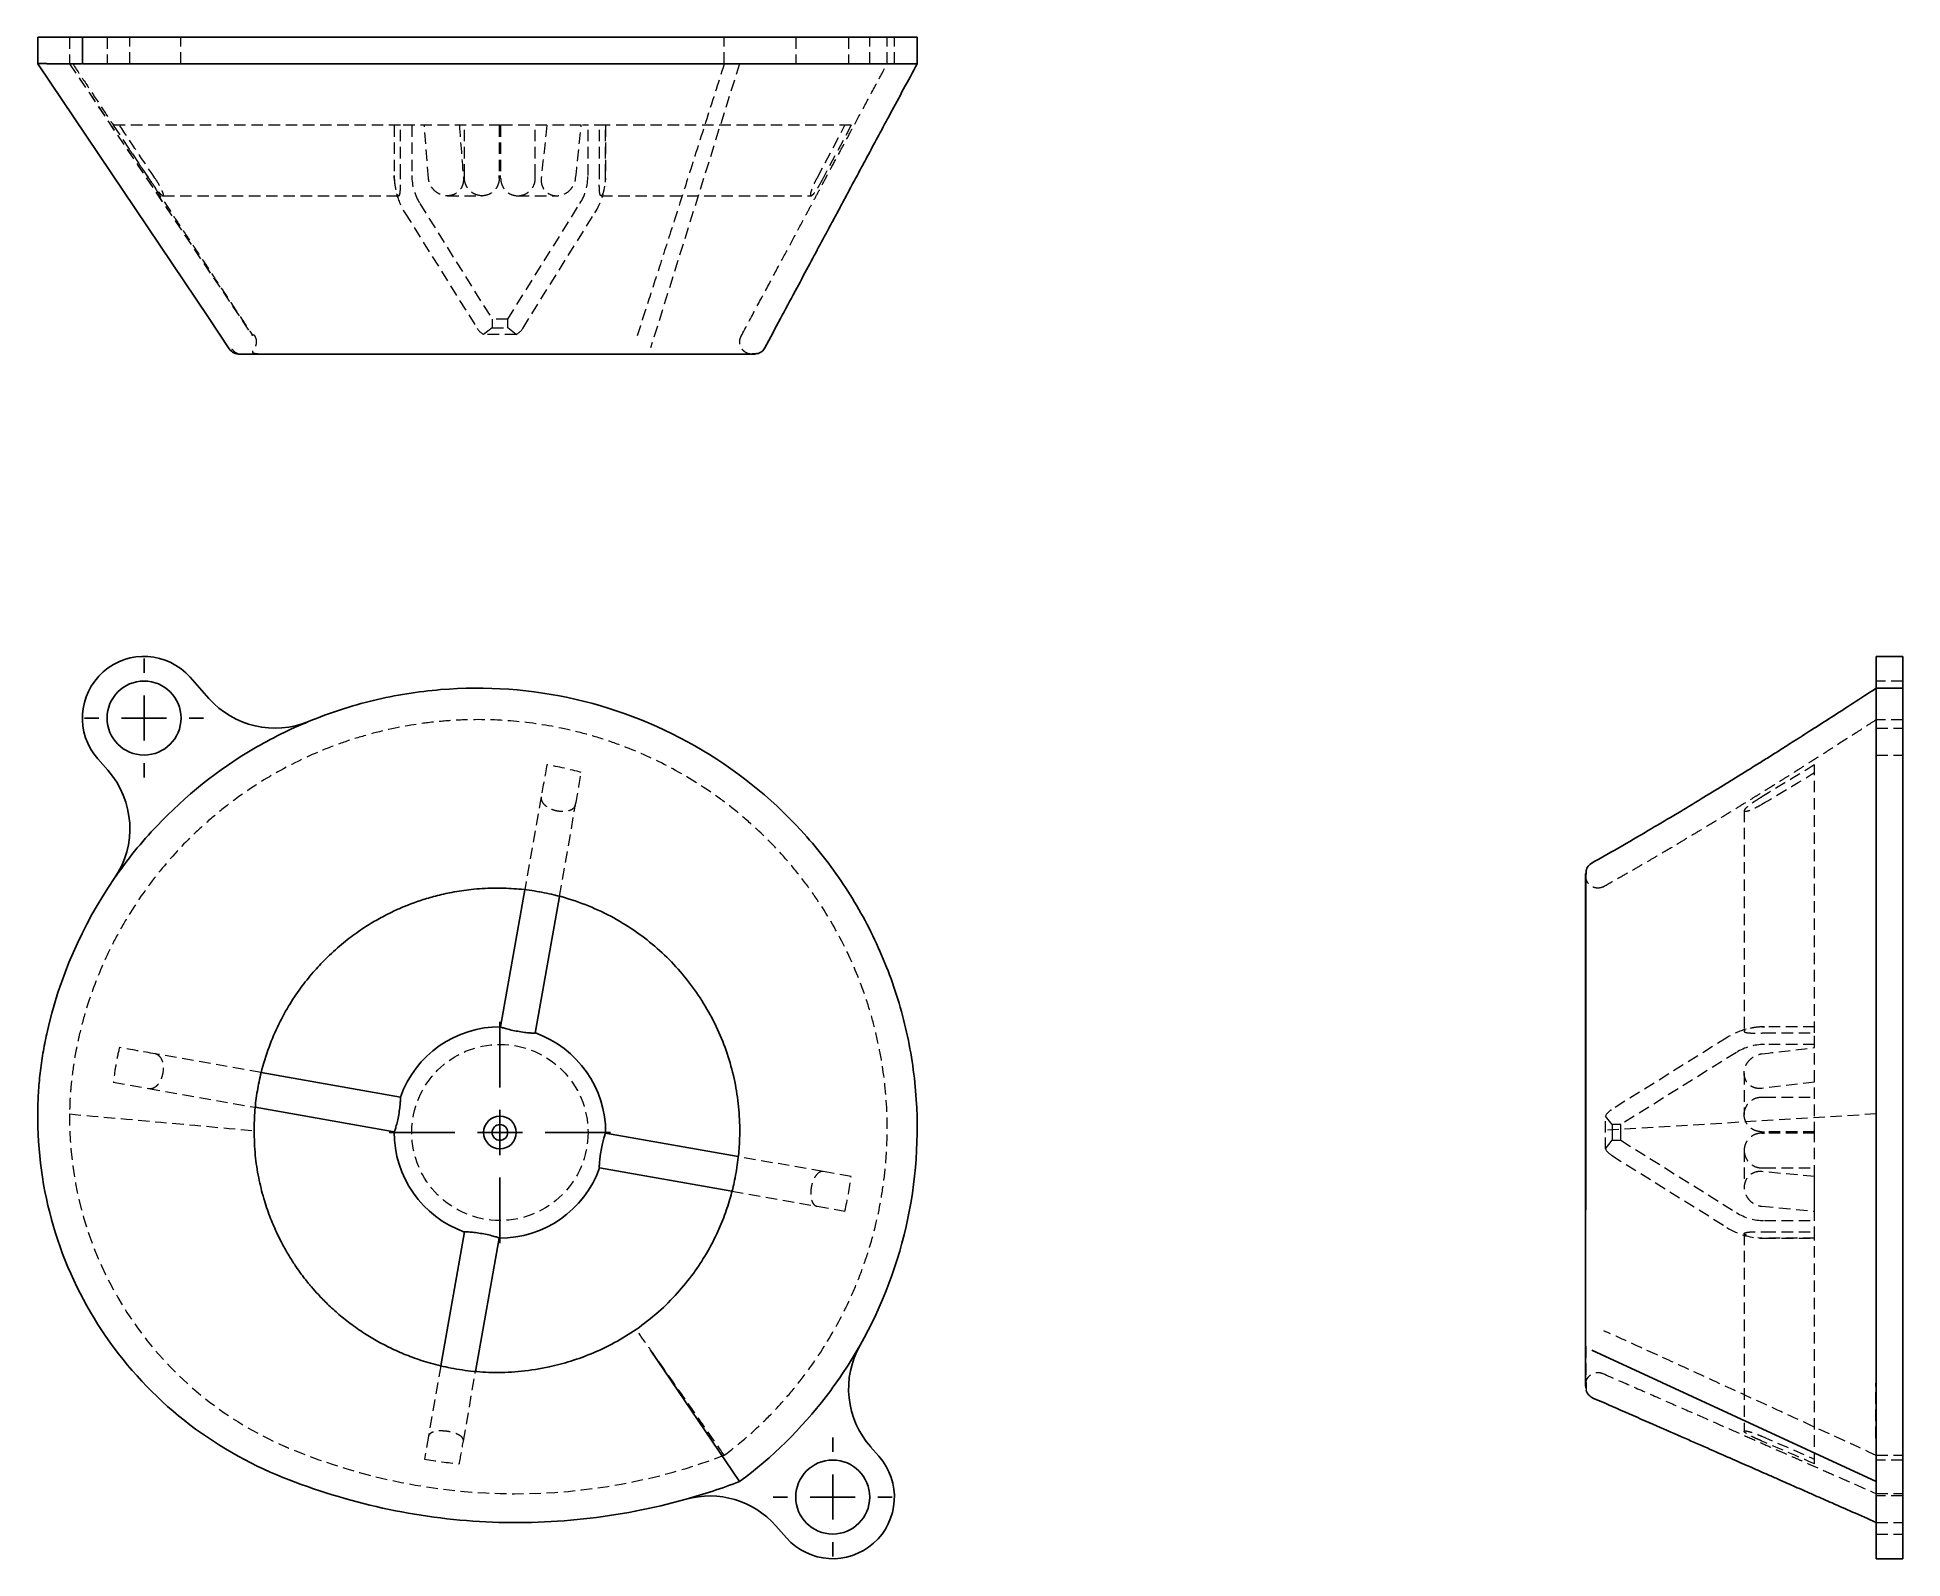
# Model space of a CAD drawing. Header units: millimetres. Extents: x 34 to 241, y 7 to 176.
import ezdxf

# ---------------------------------------------------------------- set-up
doc = ezdxf.new("R2010")
doc.units = ezdxf.units.MM
doc.linetypes.add('HIDDEN', pattern=[1.905, 1.27, -0.635])
doc.layers.add('10', color=7, linetype='Continuous')

# ---------------------------------------------------------------- blocks, each defined once
blk = doc.blocks.new('SW_CENTERMARKSYMBOL_0')
at = {"layer": '10', "color": 0}
for p, q in [((0, 5), (0, 6.6)), ((0, 0), (0, 2.5)), ((-5, 0), (-6.6, 0)), ((0, 0), (-2.5, 0)), ((0, 0), (0, -2.5)), ((0, 0), (2.5, 0)), ((5, 0), (6.6, 0)), ((0, -5), (0, -6.6))]:
    blk.add_line(p, q, dxfattribs=at)
blk = doc.blocks.new('SW_CENTERMARKSYMBOL_1')
at = {"layer": '10', "color": 0}
for p, q in [((0, 5), (0, 6.6)), ((0, 0), (0, 2.5)), ((-5, 0), (-6.6, 0)), ((0, 0), (-2.5, 0)), ((0, 0), (0, -2.5)), ((0, 0), (2.5, 0)), ((5, 0), (6.6, 0)), ((0, -5), (0, -6.6))]:
    blk.add_line(p, q, dxfattribs=at)
blk = doc.blocks.new('SW_CENTERMARKSYMBOL_2')
at = {"layer": '10', "color": 0}
for p, q in [((0, 5), (0, 12.26)), ((0, 0), (0, 2.5)), ((-5, 0), (-12.26, 0)), ((0, 0), (-2.5, 0)), ((0, 0), (0, -2.5)), ((0, 0), (2.5, 0)), ((5, 0), (12.26, 0)), ((0, -5), (0, -12.26))]:
    blk.add_line(p, q, dxfattribs=at)

msp = doc.modelspace()

# ---------------------------------------------------------------- linework, layer by layer
at = {"color": 7, "linetype": 'Continuous', "lineweight": 25}
for p, q in [((34, 175.62), (34, 172.69)), ((35, 175.62), (34, 175.62)), ((38.95, 175.62), (35, 175.62)), ((38.95, 175.62), (38.95, 172.69)), ((50.89, 175.62), (38.95, 175.62)), ((50.89, 175.62), (52.97, 175.62)), ((64.01, 175.62), (52.97, 175.62)), ((131.44, 175.62), (64.01, 175.62)), ((131.44, 172.69), (131.44, 175.62)), ((34, 172.69), (52.91, 144.55)), ((34.02, 172.69), (34, 172.69)), ((50.89, 172.69), (38.95, 172.69)), ((52.97, 172.69), (50.89, 172.69)), ((64.01, 172.69), (52.97, 172.69)), ((52.91, 144.55), (55.23, 141.09)), ((240.62, 107), (237.69, 107)), ((237.69, 104.69), (237.69, 107)), ((240.62, 104.69), (240.62, 107)), ((52.97, 102.34), (50.89, 104.69)), ((237.69, 103.54), (237.69, 104.69)), ((240.62, 103.48), (237.69, 103.48)), ((240.62, 104.69), (240.62, 103.48)), ((240.62, 30.66), (240.62, 103.48)), ((40.66, 95.65), (41.77, 94.39)), ((87.97, 81.12), (85.29, 65.94)), ((89.13, 65.26), (91.8, 80.39)), ((74.18, 58.16), (58.76, 60.88)), ((58.11, 57.03), (73.5, 54.32)), ((111.61, 51.56), (96.91, 54.16)), ((96.23, 50.31), (110.91, 47.72)), ((81.28, 43.21), (78.67, 28.39)), ((82.52, 27.76), (85.13, 42.53)), ((111.75, 15.54), (101.9, 30.12)), ((237.69, 15.54), (206.19, 30.12)), ((237.69, 30.66), (237.69, 19.39)), ((240.62, 19.39), (240.62, 30.66)), ((127.2, 18.35), (126.28, 19.39)), ((237.69, 18.35), (237.69, 19.39)), ((240.62, 19.39), (240.62, 18.35)), ((237.69, 7), (237.69, 18.35)), ((240.62, 7), (240.62, 18.35)), ((115.78, 10.65), (116.96, 9.31)), ((237.69, 7), (240.62, 7))]:
    msp.add_line(p, q, dxfattribs=at)
at = {"color": 7, "linetype": 'HIDDEN', "lineweight": 18}
for p, q in [((37.53, 175.62), (37.53, 172.69)), ((41.68, 175.62), (41.68, 172.69)), ((44.21, 172.69), (44.21, 175.62)), ((49.87, 172.69), (49.87, 175.62)), ((110.05, 172.69), (110.05, 175.62)), ((117.98, 175.62), (117.98, 172.69)), ((123.84, 175.62), (123.84, 172.69)), ((126.18, 172.69), (126.18, 175.62)), ((128.91, 172.69), (128.91, 175.62)), ((37.53, 172.68), (54.47, 147.47)), ((111.75, 172.69), (101.9, 141.19)), ((42.38, 165.86), (46.29, 160.01)), ((74.18, 165.86), (43.06, 165.86)), ((73.5, 165.86), (73.5, 160.29)), ((73.5, 165.86), (73.5, 160.29)), ((74.18, 160.29), (74.18, 165.86)), ((85.29, 165.86), (74.18, 165.86)), ((75.45, 165.86), (75.45, 160.29)), ((77.29, 160.01), (76.84, 165.86)), ((81.28, 160.29), (81.28, 165.86)), ((85.12, 165.86), (85.12, 160.29)), ((85.29, 165.86), (85.29, 160.29)), ((90.41, 165.86), (85.29, 165.86)), ((89.13, 160.29), (89.13, 165.86)), ((96.92, 165.86), (94.35, 165.86)), ((94.97, 160.29), (94.97, 165.86)), ((96.24, 160.29), (96.24, 165.86)), ((96.92, 165.86), (96.92, 160.29)), ((124.11, 165.86), (96.92, 165.86)), ((96.92, 160.29), (96.92, 165.86)), ((120.34, 160.01), (123.43, 165.86)), ((124.11, 165.86), (121.02, 160.01)), ((73.5, 160.29), (73.5, 160.29)), ((96.91, 160.01), (96.88, 159.57)), ((96.92, 160.29), (96.92, 160.29)), ((47.88, 158.05), (74, 158.05)), ((76.34, 157.19), (84.34, 144.39)), ((79.37, 158.05), (83.23, 158.05)), ((86.08, 144.39), (94.08, 157.19)), ((87.18, 158.05), (91.5, 158.05)), ((96.42, 158.05), (119.71, 158.05)), ((74.69, 156.16), (82.68, 143.36)), ((87.73, 143.36), (95.73, 156.16)), ((84.34, 143.42), (83.39, 142.69)), ((87.02, 142.69), (83.39, 142.69)), ((86.08, 144.39), (84.34, 144.39)), ((84.34, 144.39), (84.34, 143.42)), ((84.34, 143.42), (86.08, 143.42)), ((86.08, 143.42), (86.08, 144.39)), ((87.02, 142.69), (86.08, 143.42)), ((113.79, 140.57), (113.77, 140.57)), ((240.62, 104.27), (237.69, 104.27)), ((240.62, 99.99), (237.69, 99.99)), ((237.69, 99.04), (240.62, 99.04)), ((237.69, 96.07), (240.62, 96.07)), ((230.86, 65.27), (230.86, 94.14)), ((89.78, 91.43), (87.97, 81.12)), ((91.8, 80.39), (93.6, 90.61)), ((223.05, 89.91), (223.05, 65.45)), ((205.49, 82.91), (205.5, 82.99)), ((221.16, 64.76), (208.36, 56.76)), ((225.29, 65.95), (225.29, 65.95)), ((230.86, 65.95), (225.29, 65.95)), ((230.86, 65.95), (225.29, 65.95)), ((225.29, 65.27), (230.86, 65.27)), ((230.86, 54.15), (230.86, 65.27)), ((58.76, 60.88), (47, 62.96)), ((222.19, 63.11), (209.39, 55.11)), ((230.86, 64), (225.29, 64)), ((223.05, 60.82), (223.05, 56.21)), ((42.38, 59.81), (46.27, 59.12)), ((46.29, 59.12), (58.11, 57.03)), ((230.86, 59.81), (225.01, 59.12)), ((225.29, 58.16), (230.86, 58.16)), ((207.69, 54.24), (207.69, 56.05)), ((208.42, 55.11), (207.69, 56.05)), ((207.69, 52.42), (207.69, 54.24)), ((208.42, 55.11), (208.42, 54.24)), ((209.39, 55.11), (208.42, 55.11)), ((208.42, 54.24), (208.42, 53.37)), ((209.39, 54.24), (209.39, 55.11)), ((209.39, 53.37), (209.39, 54.24)), ((230.86, 54.32), (225.29, 54.32)), ((230.86, 54.15), (225.29, 54.15)), ((230.86, 49.36), (230.86, 54.15)), ((207.69, 52.42), (208.42, 53.37)), ((208.36, 51.71), (221.16, 43.72)), ((208.42, 53.37), (209.39, 53.37)), ((209.39, 53.37), (222.19, 45.37)), ((223.05, 52.26), (223.05, 48.15)), ((121.02, 49.9), (111.61, 51.56)), ((124.11, 49.36), (121.03, 49.9)), ((230.86, 49.36), (225.01, 49.9)), ((225.29, 50.31), (230.86, 50.31)), ((110.91, 47.72), (120.34, 46.06)), ((230.86, 42.53), (230.86, 49.36)), ((120.35, 46.06), (123.43, 45.52)), ((225.01, 46.06), (230.86, 45.52)), ((225.29, 44.48), (230.86, 44.48)), ((223.05, 43.03), (223.05, 21.11)), ((225.01, 42.53), (224.57, 42.57)), ((225.29, 43.21), (230.86, 43.21)), ((225.29, 42.53), (225.29, 42.53)), ((230.86, 42.53), (225.29, 42.53)), ((225.29, 42.53), (230.86, 42.53)), ((230.86, 17.51), (230.86, 42.53)), ((78.67, 28.39), (77.29, 20.58)), ((81.16, 20.04), (82.52, 27.76)), ((207.4, 27.55), (207.4, 27.55)), ((205.57, 25.64), (205.58, 25.63)), ((77.29, 20.58), (76.84, 18.04)), ((225.01, 20.58), (230.86, 18.04)), ((237.69, 18.46), (240.62, 18.46)), ((240.62, 17.93), (237.69, 17.93)), ((237.69, 14.21), (240.62, 14.21)), ((240.62, 13.95), (237.69, 13.95)), ((237.69, 11.01), (240.62, 11.01)), ((237.69, 9.73), (240.62, 9.73))]:
    msp.add_line(p, q, dxfattribs=at)
at = {"color": 7, "linetype": 'HIDDEN', "lineweight": 18, "flags": 128}
for points in [[(73.51, 159.98), (73.54, 159.47), (73.57, 159.23)], [(224.98, 65.94), (224.47, 65.9), (224.23, 65.87)]]:
    msp.add_lwpolyline(points, dxfattribs=at)
at = {"color": 7, "linetype": 'Continuous', "lineweight": 25}
for centre, radius in [((45.78, 100.17), 4.1), ((85.21, 54.24), 1.81), ((85.21, 54.24), 0.87), ((122.08, 13.83), 4.1)]:
    msp.add_circle(centre, radius, dxfattribs=at)
at = {"color": 7, "linetype": 'HIDDEN', "lineweight": 18}
msp.add_circle((85.21, 54.24), 9.76, dxfattribs=at)
for centre, radius, start, end in [((81.3, 160.29), 7.81, 180, 182.3056), ((81.3, 160.29), 5.85, 180, 212.0054), ((89.11, 160.29), 5.85, 327.9946, 0), ((89.11, 160.29), 7.81, 327.9946, 357.5085), ((89.11, 160.29), 7.81, 357.5085, 0), ((81.3, 160.29), 7.81, 195.0656, 212.0054), ((84.34, 144.39), 1.95, 212.0054, 241.045), ((86.08, 144.39), 1.95, 298.955, 327.9946), ((225.29, 58.14), 7.81, 105.0656, 122.0054), ((225.29, 58.14), 7.81, 90, 92.3056), ((225.29, 58.14), 5.85, 90, 122.0054), ((209.39, 55.11), 1.95, 122.0054, 151.045), ((209.39, 53.37), 1.95, 208.955, 237.9946), ((225.29, 50.33), 7.81, 237.9946, 267.5085), ((225.29, 50.33), 5.85, 237.9946, 270), ((225.29, 50.33), 7.81, 267.5085, 270)]:
    msp.add_arc(centre, radius, start, end, dxfattribs=at)
at = {"color": 7, "linetype": 'Continuous', "lineweight": 25}
for centre, radius, start, end in [((45.78, 100.17), 6.83, 41.4697, 221.4697), ((60.29, 108.8), 9.76, 221.4697, 292.4598), ((34.45, 87.93), 9.76, 325.4114, 41.4697), ((85.21, 54.24), 11.71, 89.5941, 160.4059), ((85.21, 54.24), 11.71, 359.5941, 70.4059), ((85.21, 54.24), 11.71, 179.5941, 250.4059), ((85.21, 54.24), 11.71, 269.5941, 340.4059), ((133.6, 25.85), 9.76, 150.4797, 221.4697), ((122.08, 13.83), 6.83, 221.4697, 41.4697), ((108.46, 4.19), 9.76, 41.4697, 105.6678)]:
    msp.add_arc(centre, radius, start, end, dxfattribs=at)
at = {"color": 7, "linetype": 'HIDDEN', "lineweight": 18}
for points, knots in [([(128.12, 172.69), (128.12, 173.15), (128.12, 174.12), (128.12, 175.1), (128.12, 175.62)], [0, 0, 0, 0, 0.469321, 1, 1, 1, 1]), ([(34.89, 172.69), (34.84, 172.69), (34.46, 172.69), (34.2, 172.69), (34.15, 172.69), (34.14, 172.69)], [0, 0, 0, 0, 0.103137, 0.863488, 1, 1, 1, 1]), ([(37.89, 172.68), (38.41, 171.9), (39.48, 170.27), (40.98, 168), (41.97, 166.51), (42.4, 165.86)], [0, 0, 0, 0, 0.343339, 0.713785, 1, 1, 1, 1]), ([(39.93, 172.69), (39.61, 172.68), (38.88, 172.67), (38.22, 172.67), (37.99, 172.68), (37.91, 172.69)], [0, 0, 0, 0, 0.346426, 0.794506, 1, 1, 1, 1]), ([(69.08, 172.69), (68.09, 172.69), (65.91, 172.69), (62.66, 172.69), (59.32, 172.69), (56.11, 172.69), (53.09, 172.69), (50.3, 172.69), (47.76, 172.69), (45.66, 172.69), (44.54, 172.69), (44.09, 172.69)], [0, 0, 0, 0, 0.096059, 0.21231, 0.32856, 0.448183, 0.567806, 0.684125, 0.800445, 0.920145, 1, 1, 1, 1]), ([(110.06, 172.69), (109.37, 170.52), (108.05, 166.38), (106.17, 160.47), (104.47, 155.14), (102.95, 150.41), (101.62, 146.27), (100.79, 143.71), (100.41, 142.52)], [0, 0, 0, 0, 0.215655, 0.411712, 0.588172, 0.74504, 0.882315, 1, 1, 1, 1]), ([(111.93, 142.48), (112.48, 143.52), (113.56, 145.53), (115.1, 148.42), (116.51, 151.06), (117.82, 153.5), (118.89, 155.51), (119.77, 157.15), (120.47, 158.45), (121.21, 159.83), (122.04, 161.38), (123, 163.17), (124.1, 165.22), (125.35, 167.54), (126.7, 170.06), (127.64, 171.8), (128.11, 172.69)], [0, 0, 0, 0, 0.103088, 0.199955, 0.286683, 0.365127, 0.442411, 0.485488, 0.528421, 0.571723, 0.622208, 0.682, 0.749786, 0.826558, 0.912318, 1, 1, 1, 1]), ([(128.1, 172.69), (128.11, 172.69), (128.16, 172.69), (128.06, 172.69), (127.83, 172.69), (127.77, 172.69)], [0, 0, 0, 0, 0.048734, 0.76027, 1, 1, 1, 1]), ([(43.06, 165.86), (42.99, 165.86), (42.84, 165.86), (42.66, 165.86), (42.51, 165.86), (42.44, 165.86), (42.4, 165.86)], [0, 0, 0, 0, 0.255719, 0.5116592, 0.7682719, 1, 1, 1, 1]), ([(43.81, 163.72), (43.83, 163.69), (44.13, 163.23), (44.69, 162.4), (45.44, 161.27), (46.1, 160.27), (46.83, 159.16), (47.74, 157.78), (48.91, 156.01), (50.29, 153.93), (51.87, 151.54), (53.66, 148.84), (55.65, 145.83), (57.05, 143.72), (57.79, 142.62)], [0, 0, 0, 0, 0.003365, 0.065576, 0.119137, 0.164049, 0.20748, 0.276764, 0.360702, 0.45929, 0.572521, 0.700388, 0.842883, 1, 1, 1, 1]), ([(46.29, 160.01), (46.45, 159.77), (46.61, 159.55), (46.84, 159.21), (46.92, 159.1), (47.08, 158.89), (47.16, 158.79), (47.31, 158.6), (47.38, 158.51), (47.51, 158.36), (47.57, 158.29), (47.69, 158.18), (47.74, 158.13), (47.82, 158.07), (47.86, 158.05), (47.94, 158.05), (47.95, 158.11), (47.92, 158.28), (47.9, 158.35), (47.84, 158.5), (47.8, 158.59), (47.72, 158.78), (47.67, 158.88), (47.55, 159.09), (47.49, 159.2), (47.3, 159.54), (47.15, 159.77), (46.99, 160)], [0, 0, 0, 0, 0.125, 0.125, 0.1875, 0.1875, 0.25, 0.25, 0.3125, 0.3125, 0.375, 0.375, 0.4375, 0.4375, 0.5, 0.5, 0.625, 0.625, 0.6875, 0.6875, 0.75, 0.75, 0.8125, 0.8125, 0.875, 0.875, 1, 1, 1, 1]), ([(73.5, 160.01), (73.51, 159.88), (73.52, 159.75), (73.54, 159.5), (73.55, 159.38), (73.59, 159.14), (73.61, 159.03), (73.65, 158.82), (73.67, 158.72), (73.74, 158.45), (73.8, 158.3), (73.9, 158.11), (73.95, 158.05), (74, 158.05)], [0, 0, 0, 0, 0.125, 0.125, 0.25, 0.25, 0.375, 0.375, 0.5, 0.5, 0.75, 0.75, 1, 1, 1, 1]), ([(74, 158.05), (74.04, 158.05), (74.08, 158.11), (74.14, 158.3), (74.16, 158.45), (74.19, 158.81), (74.2, 159.02), (74.2, 159.49), (74.19, 159.75), (74.18, 160.01)], [0, 0, 0, 0, 0.25, 0.25, 0.5, 0.5, 0.75, 0.75, 1, 1, 1, 1]), ([(81.16, 160.01), (81.16, 159.95), (81.17, 159.85), (81.16, 159.7), (81.15, 159.55), (81.12, 159.41), (81.08, 159.27), (81.03, 159.14), (80.97, 159.01), (80.9, 158.88), (80.81, 158.76), (80.64, 158.56), (80.36, 158.3), (79.88, 158.09), (79.36, 158.03), (78.83, 158.1), (78.33, 158.31), (77.97, 158.6), (77.72, 158.89), (77.55, 159.14), (77.42, 159.41), (77.33, 159.7), (77.31, 159.9), (77.29, 160.01)], [0, 0, 0, 0, 0.026695, 0.052668, 0.078044, 0.102957, 0.127545, 0.151951, 0.17632, 0.200796, 0.225519, 0.250626, 0.335899, 0.416451, 0.5, 0.583053, 0.663815, 0.749568, 0.799517, 0.848473, 0.897496, 0.947661, 1, 1, 1, 1]), ([(83.23, 158.05), (82.98, 158.05), (82.73, 158.11), (82.26, 158.3), (82.04, 158.45), (81.68, 158.81), (81.53, 159.02), (81.34, 159.49), (81.28, 159.75), (81.28, 160.01)], [0, 0, 0, 0, 0.25, 0.25, 0.5, 0.5, 0.75, 0.75, 1, 1, 1, 1]), ([(85.13, 160.01), (85.13, 159.88), (85.12, 159.75), (85.07, 159.5), (85.03, 159.38), (84.94, 159.14), (84.88, 159.03), (84.75, 158.82), (84.67, 158.72), (84.41, 158.45), (84.2, 158.3), (83.74, 158.11), (83.49, 158.05), (83.23, 158.05)], [0, 0, 0, 0, 0.125, 0.125, 0.25, 0.25, 0.375, 0.375, 0.5, 0.5, 0.75, 0.75, 1, 1, 1, 1]), ([(85.29, 160.01), (85.29, 159.88), (85.3, 159.75), (85.35, 159.5), (85.38, 159.38), (85.48, 159.14), (85.53, 159.03), (85.67, 158.82), (85.75, 158.72), (86.01, 158.45), (86.22, 158.3), (86.68, 158.11), (86.93, 158.05), (87.18, 158.05)], [0, 0, 0, 0, 0.125, 0.125, 0.25, 0.25, 0.375, 0.375, 0.5, 0.5, 0.75, 0.75, 1, 1, 1, 1]), ([(87.18, 158.05), (87.44, 158.05), (87.69, 158.11), (88.16, 158.3), (88.37, 158.45), (88.74, 158.81), (88.88, 159.02), (89.08, 159.49), (89.13, 159.75), (89.13, 160.01)], [0, 0, 0, 0, 0.25, 0.25, 0.5, 0.5, 0.75, 0.75, 1, 1, 1, 1]), ([(89.78, 160.01), (89.76, 159.77), (89.78, 159.54), (89.87, 159.2), (89.91, 159.09), (90.01, 158.88), (90.07, 158.78), (90.22, 158.6), (90.31, 158.51), (90.5, 158.36), (90.6, 158.29), (90.82, 158.18), (90.95, 158.13), (91.2, 158.07), (91.33, 158.06), (91.61, 158.05), (91.74, 158.07), (92.01, 158.12), (92.15, 158.16), (92.53, 158.32), (92.76, 158.48), (93.05, 158.76), (93.13, 158.87), (93.28, 159.08), (93.35, 159.19), (93.51, 159.53), (93.58, 159.77), (93.6, 160.01)], [0, 0, 0, 0, 0.125, 0.125, 0.1875, 0.1875, 0.25, 0.25, 0.3125, 0.3125, 0.375, 0.375, 0.4375, 0.4375, 0.5, 0.5, 0.5625, 0.5625, 0.625, 0.625, 0.75, 0.75, 0.8125, 0.8125, 0.875, 0.875, 1, 1, 1, 1]), ([(96.42, 158.05), (96.37, 158.05), (96.33, 158.11), (96.27, 158.3), (96.25, 158.45), (96.23, 158.81), (96.22, 159.02), (96.22, 159.49), (96.22, 159.75), (96.23, 160.01)], [0, 0, 0, 0, 0.25, 0.25, 0.5, 0.5, 0.75, 0.75, 1, 1, 1, 1]), ([(121.02, 160.01), (120.89, 159.76), (120.76, 159.53), (120.5, 159.07), (120.37, 158.86), (120.13, 158.48), (120.01, 158.33), (119.87, 158.17), (119.83, 158.13), (119.76, 158.07), (119.73, 158.05), (119.65, 158.05), (119.63, 158.11), (119.64, 158.27), (119.66, 158.34), (119.69, 158.49), (119.72, 158.57), (119.78, 158.76), (119.81, 158.86), (119.9, 159.07), (119.94, 159.18), (120.09, 159.53), (120.21, 159.77), (120.34, 160.01)], [0, 0, 0, 0, 0.125, 0.125, 0.25, 0.25, 0.375, 0.375, 0.4375, 0.4375, 0.5, 0.5, 0.625, 0.625, 0.6875, 0.6875, 0.75, 0.75, 0.8125, 0.8125, 0.875, 0.875, 1, 1, 1, 1]), ([(96.6, 158.3), (96.57, 158.22), (96.5, 158.08), (96.44, 158.06), (96.42, 158.05)], [0, 0, 0, 0, 0.5490698, 1, 1, 1, 1]), ([(57.74, 142.62), (57.74, 142.62), (57.74, 142.62), (57.79, 142.62), (57.79, 142.62)], [0, 0, 0, 0, 0.901868, 1, 1, 1, 1]), ([(58.02, 142.61), (57.96, 142.61), (57.77, 142.62), (57.75, 142.62), (57.74, 142.62)], [0, 0, 0, 0, 0.3444571, 1, 1, 1, 1]), ([(57.99, 142.61), (58.05, 142.5), (58.17, 142.29), (58.22, 141.97), (58.21, 141.69), (58.15, 141.42), (58.05, 141.19), (57.95, 141.03), (57.88, 140.96), (57.86, 140.93), (57.84, 140.9), (57.82, 140.87), (57.79, 140.82), (57.78, 140.76), (57.8, 140.7), (57.89, 140.64), (58.11, 140.58), (58.49, 140.54), (59.11, 140.51), (59.97, 140.49), (60.74, 140.49), (61.12, 140.49)], [0, 0, 0, 0, 0.02706, 0.050454, 0.070191, 0.086278, 0.109052, 0.123214, 0.12737, 0.129564, 0.132239, 0.139466, 0.149542, 0.178812, 0.220652, 0.296355, 0.395084, 0.51708, 0.662571, 0.83177, 1, 1, 1, 1]), ([(55.5, 141.1), (55.57, 141.01), (55.71, 140.83), (55.99, 140.64), (56.3, 140.51), (56.52, 140.5), (56.63, 140.49)], [0, 0, 0, 0, 0.250033, 0.500012, 0.749982, 1, 1, 1, 1]), ([(101.31, 140.5), (101.97, 140.5), (103.3, 140.51), (105.12, 140.51), (106.8, 140.51), (108.34, 140.52), (109.7, 140.52), (110.88, 140.53), (111.87, 140.54), (112.65, 140.54), (113, 140.55), (113.16, 140.55)], [0, 0, 0, 0, 0.111918, 0.22428, 0.33695, 0.449787, 0.562668, 0.675555, 0.788488, 0.901487, 1, 1, 1, 1]), ([(113.14, 140.49), (113.02, 140.5), (112.79, 140.52), (112.46, 140.66), (112.18, 140.87), (111.96, 141.15), (111.82, 141.47), (111.76, 141.82), (111.8, 142.18), (111.89, 142.39), (111.94, 142.5)], [0, 0, 0, 0, 0.124949, 0.250019, 0.374962, 0.499785, 0.62495, 0.750029, 0.874999, 1, 1, 1, 1]), ([(110.05, 18.46), (111.59, 19.61), (113.04, 20.86), (115.1, 22.86), (115.76, 23.55), (117.05, 24.98), (117.67, 25.7), (119.44, 27.93), (120.52, 29.49), (122.49, 32.73), (123.38, 34.41), (124.55, 37.04), (124.92, 37.92), (125.58, 39.71), (125.89, 40.61), (126.71, 43.33), (127.15, 45.17), (127.63, 47.98), (127.76, 48.92), (127.96, 50.83), (128.03, 51.79), (128.16, 54.65), (128.12, 56.55), (127.8, 60.32), (127.53, 62.2), (126.93, 64.99), (126.71, 65.93), (126.19, 67.77), (125.91, 68.68), (124.97, 71.38), (124.23, 73.12), (122.55, 76.52), (121.6, 78.17), (120.01, 80.56), (119.45, 81.34), (118.3, 82.86), (117.7, 83.6), (115.84, 85.75), (114.51, 87.1), (112.39, 89.01), (111.67, 89.62), (110.17, 90.81), (109.39, 91.38), (107.04, 93.01), (105.41, 93.99), (102.05, 95.74), (100.32, 96.51), (97.64, 97.5), (96.73, 97.81), (94.89, 98.36), (93.97, 98.6), (91.19, 99.25), (89.32, 99.56), (85.55, 99.95), (83.65, 100.02), (80.78, 99.96), (79.82, 99.9), (77.92, 99.74), (76.97, 99.63), (74.16, 99.2), (72.31, 98.81), (69.57, 98.03), (68.66, 97.75), (66.86, 97.12), (65.96, 96.77), (63.32, 95.65), (61.62, 94.8), (58.35, 92.9), (56.77, 91.84), (54.5, 90.11), (53.76, 89.51), (52.31, 88.25), (51.6, 87.6), (49.57, 85.6), (48.31, 84.19), (45.96, 81.21), (44.88, 79.65), (43.4, 77.19), (42.93, 76.35), (42.05, 74.66), (41.64, 73.8), (40.49, 71.19), (39.83, 69.42), (39.02, 66.69), (38.78, 65.77), (38.46, 64.38), (38.36, 63.91), (38.17, 62.97), (38.09, 62.5), (37.87, 61.07), (37.75, 60.12), (37.63, 58.69), (37.59, 58.21), (37.56, 57.49), (37.55, 57.25), (37.54, 56.77), (37.53, 56.53), (37.53, 56.29)], [0, 0, 0, 0, 0.03125, 0.03125, 0.046875, 0.046875, 0.0625, 0.0625, 0.09375, 0.09375, 0.125, 0.125, 0.140625, 0.140625, 0.15625, 0.15625, 0.1875, 0.1875, 0.203125, 0.203125, 0.21875, 0.21875, 0.25, 0.25, 0.28125, 0.28125, 0.296875, 0.296875, 0.3125, 0.3125, 0.34375, 0.34375, 0.375, 0.375, 0.390625, 0.390625, 0.40625, 0.40625, 0.4375, 0.4375, 0.453125, 0.453125, 0.46875, 0.46875, 0.5, 0.5, 0.53125, 0.53125, 0.546875, 0.546875, 0.5625, 0.5625, 0.59375, 0.59375, 0.625, 0.625, 0.640625, 0.640625, 0.65625, 0.65625, 0.6875, 0.6875, 0.703125, 0.703125, 0.71875, 0.71875, 0.75, 0.75, 0.78125, 0.78125, 0.796875, 0.796875, 0.8125, 0.8125, 0.84375, 0.84375, 0.875, 0.875, 0.890625, 0.890625, 0.90625, 0.90625, 0.9375, 0.9375, 0.953125, 0.953125, 0.960938, 0.960938, 0.96875, 0.96875, 0.984375, 0.984375, 0.992188, 0.992188, 0.996094, 0.996094, 1, 1, 1, 1]), ([(237.67, 99.98), (236.96, 99.51), (235.48, 98.56), (233.35, 97.18), (231.38, 95.92), (229.72, 94.87), (228.37, 94.01), (227.34, 93.36), (226.56, 92.87), (225.88, 92.45), (225.16, 92), (224.31, 91.47), (223.24, 90.81), (221.92, 89.99), (220.37, 89.04), (218.77, 88.07), (217.23, 87.14), (216, 86.41), (215.03, 85.83), (214.23, 85.36), (213.3, 84.81), (212.15, 84.14), (210.78, 83.35), (209.17, 82.43), (208.03, 81.78), (207.42, 81.43)], [0, 0, 0, 0, 0.072401, 0.148871, 0.214773, 0.270186, 0.315169, 0.349773, 0.372928, 0.393031, 0.417125, 0.445207, 0.477261, 0.52377, 0.576638, 0.631172, 0.681713, 0.728273, 0.752668, 0.776682, 0.806758, 0.84418, 0.8889, 0.940861, 1, 1, 1, 1]), ([(237.69, 99.8), (237.69, 99.85), (237.69, 99.99), (237.69, 99.96), (237.69, 99.95)], [0, 0, 0, 0, 0.4338957, 1, 1, 1, 1]), ([(89.78, 91.43), (89.76, 91.29), (89.78, 91.14), (89.87, 90.92), (89.91, 90.85), (90.01, 90.7), (90.07, 90.63), (90.22, 90.49), (90.31, 90.42), (90.5, 90.29), (90.6, 90.23), (90.82, 90.12), (90.95, 90.07), (91.2, 89.98), (91.33, 89.94), (91.61, 89.88), (91.74, 89.86), (92.01, 89.84), (92.15, 89.83), (92.53, 89.84), (92.76, 89.88), (93.05, 89.99), (93.13, 90.03), (93.28, 90.12), (93.35, 90.17), (93.51, 90.34), (93.58, 90.47), (93.6, 90.61)], [0, 0, 0, 0, 0.125, 0.125, 0.1875, 0.1875, 0.25, 0.25, 0.3125, 0.3125, 0.375, 0.375, 0.4375, 0.4375, 0.5, 0.5, 0.5625, 0.5625, 0.625, 0.625, 0.75, 0.75, 0.8125, 0.8125, 0.875, 0.875, 1, 1, 1, 1]), ([(225.01, 91.43), (224.77, 91.29), (224.54, 91.14), (224.2, 90.92), (224.09, 90.85), (223.88, 90.7), (223.78, 90.63), (223.6, 90.49), (223.51, 90.42), (223.36, 90.29), (223.29, 90.23), (223.18, 90.12), (223.13, 90.07), (223.07, 89.98), (223.06, 89.94), (223.05, 89.88), (223.07, 89.86), (223.12, 89.84), (223.16, 89.83), (223.32, 89.84), (223.48, 89.88), (223.76, 89.99), (223.87, 90.03), (224.08, 90.12), (224.19, 90.17), (224.53, 90.34), (224.77, 90.47), (225.01, 90.61)], [0, 0, 0, 0, 0.125, 0.125, 0.1875, 0.1875, 0.25, 0.25, 0.3125, 0.3125, 0.375, 0.375, 0.4375, 0.4375, 0.5, 0.5, 0.5625, 0.5625, 0.625, 0.625, 0.75, 0.75, 0.8125, 0.8125, 0.875, 0.875, 1, 1, 1, 1]), ([(207.53, 81.5), (207.39, 81.44), (207.14, 81.33), (206.78, 81.31), (206.5, 81.36), (206.27, 81.45), (206.04, 81.58), (205.78, 81.82), (205.55, 82.19), (205.51, 82.51), (205.49, 82.69)], [0, 0, 0, 0, 0.1573927, 0.2837037, 0.3796145, 0.4506676, 0.5414417, 0.6631311, 0.8161441, 1, 1, 1, 1]), ([(225.01, 65.94), (224.88, 65.94), (224.75, 65.93), (224.5, 65.91), (224.38, 65.89), (224.14, 65.86), (224.03, 65.84), (223.82, 65.8), (223.72, 65.77), (223.45, 65.7), (223.3, 65.65), (223.11, 65.54), (223.05, 65.49), (223.05, 65.45)], [0, 0, 0, 0, 0.125, 0.125, 0.25, 0.25, 0.375, 0.375, 0.5, 0.5, 0.75, 0.75, 1, 1, 1, 1]), ([(223.05, 65.45), (223.05, 65.4), (223.11, 65.36), (223.3, 65.3), (223.45, 65.28), (223.81, 65.26), (224.02, 65.25), (224.49, 65.25), (224.75, 65.25), (225.01, 65.26)], [0, 0, 0, 0, 0.25, 0.25, 0.5, 0.5, 0.75, 0.75, 1, 1, 1, 1]), ([(43.06, 63.65), (42.91, 63.02), (42.77, 62.38), (42.55, 61.1), (42.46, 60.45), (42.39, 59.81)], [0, 0, 0, 0, 0.5, 0.5, 1, 1, 1, 1]), ([(46.29, 59.12), (46.45, 59.09), (46.61, 59.1), (46.84, 59.19), (46.92, 59.23), (47.08, 59.33), (47.16, 59.39), (47.31, 59.54), (47.38, 59.62), (47.51, 59.81), (47.57, 59.92), (47.69, 60.15), (47.74, 60.27), (47.82, 60.53), (47.86, 60.67), (47.94, 61.08), (47.95, 61.36), (47.92, 61.75), (47.9, 61.87), (47.84, 62.1), (47.8, 62.21), (47.72, 62.4), (47.67, 62.48), (47.55, 62.63), (47.49, 62.7), (47.3, 62.86), (47.15, 62.93), (46.99, 62.96)], [0, 0, 0, 0, 0.125, 0.125, 0.1875, 0.1875, 0.25, 0.25, 0.3125, 0.3125, 0.375, 0.375, 0.4375, 0.4375, 0.5, 0.5, 0.625, 0.625, 0.6875, 0.6875, 0.75, 0.75, 0.8125, 0.8125, 0.875, 0.875, 1, 1, 1, 1]), ([(225.01, 59.12), (224.77, 59.09), (224.55, 59.1), (224.21, 59.19), (224.1, 59.23), (223.89, 59.33), (223.79, 59.39), (223.6, 59.54), (223.51, 59.62), (223.36, 59.81), (223.29, 59.92), (223.18, 60.15), (223.13, 60.27), (223.07, 60.53), (223.05, 60.67), (223.05, 61.08), (223.11, 61.36), (223.28, 61.75), (223.35, 61.87), (223.5, 62.1), (223.59, 62.21), (223.78, 62.4), (223.88, 62.48), (224.09, 62.63), (224.2, 62.7), (224.54, 62.86), (224.77, 62.93), (225, 62.96)], [0, 0, 0, 0, 0.125, 0.125, 0.1875, 0.1875, 0.25, 0.25, 0.3125, 0.3125, 0.375, 0.375, 0.4375, 0.4375, 0.5, 0.5, 0.625, 0.625, 0.6875, 0.6875, 0.75, 0.75, 0.8125, 0.8125, 0.875, 0.875, 1, 1, 1, 1]), ([(223.05, 56.21), (223.05, 56.47), (223.11, 56.72), (223.3, 57.19), (223.45, 57.4), (223.81, 57.77), (224.02, 57.91), (224.49, 58.11), (224.75, 58.16), (225.01, 58.16)], [0, 0, 0, 0, 0.25, 0.25, 0.5, 0.5, 0.75, 0.75, 1, 1, 1, 1]), ([(37.53, 56.29), (37.48, 51.12), (38.43, 45.97), (42.26, 36.36), (45.1, 31.97), (52.28, 24.54), (56.56, 21.56), (61.6, 19.35), (61.89, 19.23), (70, 15.89), (78.37, 14.22), (94.76, 14.19), (102.64, 15.63), (110.05, 18.46)], [-5.113451, -5.113451, -5.113451, -5.113451, -4.317182, -4.317182, -3.521944, -3.521944, -2.727966, -2.727966, -2.676278, -2.676278, -1.296183, -1.296183, 0, 0, 0, 0]), ([(225.01, 54.32), (224.88, 54.32), (224.75, 54.33), (224.5, 54.38), (224.38, 54.41), (224.14, 54.51), (224.03, 54.56), (223.82, 54.7), (223.72, 54.78), (223.45, 55.04), (223.3, 55.25), (223.11, 55.71), (223.05, 55.96), (223.05, 56.21)], [0, 0, 0, 0, 0.125, 0.125, 0.25, 0.25, 0.375, 0.375, 0.5, 0.5, 0.75, 0.75, 1, 1, 1, 1]), ([(225.01, 54.16), (224.88, 54.16), (224.75, 54.15), (224.5, 54.1), (224.38, 54.06), (224.14, 53.97), (224.03, 53.91), (223.82, 53.78), (223.72, 53.7), (223.45, 53.44), (223.3, 53.23), (223.11, 52.77), (223.05, 52.52), (223.05, 52.26)], [0, 0, 0, 0, 0.125, 0.125, 0.25, 0.25, 0.375, 0.375, 0.5, 0.5, 0.75, 0.75, 1, 1, 1, 1]), ([(223.05, 52.26), (223.05, 52.01), (223.11, 51.76), (223.3, 51.29), (223.45, 51.07), (223.81, 50.71), (224.02, 50.56), (224.49, 50.37), (224.75, 50.31), (225.01, 50.31)], [0, 0, 0, 0, 0.25, 0.25, 0.5, 0.5, 0.75, 0.75, 1, 1, 1, 1]), ([(121.02, 49.9), (120.89, 49.93), (120.76, 49.91), (120.5, 49.77), (120.37, 49.66), (120.13, 49.35), (120.01, 49.15), (119.87, 48.8), (119.83, 48.68), (119.76, 48.43), (119.73, 48.29), (119.65, 47.89), (119.63, 47.62), (119.64, 47.25), (119.66, 47.13), (119.69, 46.9), (119.72, 46.8), (119.78, 46.61), (119.81, 46.53), (119.9, 46.38), (119.94, 46.31), (120.09, 46.15), (120.21, 46.08), (120.34, 46.06)], [0, 0, 0, 0, 0.125, 0.125, 0.25, 0.25, 0.375, 0.375, 0.4375, 0.4375, 0.5, 0.5, 0.625, 0.625, 0.6875, 0.6875, 0.75, 0.75, 0.8125, 0.8125, 0.875, 0.875, 1, 1, 1, 1]), ([(225.01, 49.9), (224.76, 49.93), (224.53, 49.91), (224.07, 49.77), (223.86, 49.66), (223.48, 49.35), (223.33, 49.15), (223.17, 48.8), (223.13, 48.68), (223.07, 48.43), (223.05, 48.29), (223.05, 47.89), (223.11, 47.62), (223.27, 47.25), (223.34, 47.13), (223.49, 46.9), (223.57, 46.8), (223.76, 46.61), (223.86, 46.53), (224.07, 46.38), (224.18, 46.31), (224.53, 46.15), (224.77, 46.08), (225.01, 46.06)], [0, 0, 0, 0, 0.125, 0.125, 0.25, 0.25, 0.375, 0.375, 0.4375, 0.4375, 0.5, 0.5, 0.625, 0.625, 0.6875, 0.6875, 0.75, 0.75, 0.8125, 0.8125, 0.875, 0.875, 1, 1, 1, 1]), ([(223.05, 43.03), (223.05, 43.07), (223.11, 43.11), (223.3, 43.17), (223.45, 43.19), (223.81, 43.22), (224.02, 43.23), (224.49, 43.23), (224.75, 43.22), (225.01, 43.21)], [0, 0, 0, 0, 0.25, 0.25, 0.5, 0.5, 0.75, 0.75, 1, 1, 1, 1]), ([(223.3, 42.84), (223.22, 42.88), (223.08, 42.95), (223.06, 43), (223.05, 43.03)], [0, 0, 0, 0, 0.54907, 1, 1, 1, 1]), ([(110.06, 18.45), (109.37, 19.45), (108.05, 21.35), (106.17, 24.06), (104.47, 26.5), (102.95, 28.66), (101.62, 30.55), (100.79, 31.72), (100.41, 32.26)], [0, 0, 0, 0, 0.215655, 0.411712, 0.588172, 0.74504, 0.882315, 1, 1, 1, 1]), ([(237.69, 18.45), (235.52, 19.45), (231.38, 21.35), (225.47, 24.06), (220.14, 26.5), (215.41, 28.66), (211.27, 30.55), (208.71, 31.72), (207.52, 32.26)], [0, 0, 0, 0, 0.215655, 0.411712, 0.588172, 0.74504, 0.882315, 1, 1, 1, 1]), ([(237.68, 18.46), (237.67, 19.27), (237.64, 20.89), (237.64, 23.62), (237.66, 26.52), (237.68, 29.09), (237.69, 30.75), (237.69, 31.33)], [0, 0, 0, 0, 0.224475, 0.450661, 0.667241, 0.883822, 1, 1, 1, 1]), ([(205.5, 30.55), (205.5, 30.14), (205.5, 29.13), (205.51, 27.88), (205.53, 26.76), (205.54, 25.98), (205.56, 25.76), (205.56, 25.66)], [0, 0, 0, 0, 0.1449873, 0.3579413, 0.5715669, 0.7856457, 1, 1, 1, 1]), ([(205.49, 26.27), (205.5, 26.39), (205.52, 26.61), (205.65, 26.93), (205.84, 27.21), (206.1, 27.43), (206.41, 27.58), (206.74, 27.65), (207.08, 27.64), (207.3, 27.56), (207.4, 27.52)], [0, 0, 0, 0, 0.124955, 0.250016, 0.374962, 0.499808, 0.624954, 0.750026, 0.874999, 1, 1, 1, 1]), ([(207.39, 27.53), (208.54, 27.03), (210.8, 26.04), (214.07, 24.61), (217.1, 23.28), (219.81, 22.09), (222.2, 21.04), (224.27, 20.13), (226.01, 19.36), (227.42, 18.74), (228.62, 18.21), (229.82, 17.68), (231.27, 17.04), (233.09, 16.24), (235.29, 15.27), (236.87, 14.57), (237.72, 14.19)], [0, 0, 0, 0, 0.1129896, 0.2232924, 0.3231045, 0.4124084, 0.491186, 0.5594195, 0.6170923, 0.6633521, 0.699446, 0.7355348, 0.782398, 0.8430647, 0.9155908, 1, 1, 1, 1]), ([(81.16, 20.04), (81.16, 20.06), (81.17, 20.11), (81.16, 20.17), (81.15, 20.24), (81.12, 20.3), (81.08, 20.37), (81.03, 20.43), (80.97, 20.5), (80.9, 20.56), (80.81, 20.62), (80.64, 20.73), (80.36, 20.87), (79.88, 21.03), (79.36, 21.12), (78.83, 21.17), (78.33, 21.16), (77.97, 21.09), (77.72, 21.01), (77.55, 20.92), (77.42, 20.82), (77.33, 20.71), (77.31, 20.62), (77.29, 20.58)], [0, 0, 0, 0, 0.026695, 0.052668, 0.078044, 0.102957, 0.127545, 0.151951, 0.17632, 0.200796, 0.225519, 0.250626, 0.335899, 0.416451, 0.5, 0.583053, 0.663815, 0.749568, 0.799517, 0.848473, 0.897496, 0.947661, 1, 1, 1, 1]), ([(225.01, 20.04), (224.95, 20.06), (224.85, 20.11), (224.7, 20.17), (224.55, 20.24), (224.41, 20.3), (224.27, 20.37), (224.14, 20.43), (224.01, 20.5), (223.88, 20.56), (223.76, 20.62), (223.56, 20.73), (223.3, 20.87), (223.09, 21.03), (223.03, 21.12), (223.1, 21.17), (223.31, 21.16), (223.6, 21.09), (223.89, 21.01), (224.14, 20.92), (224.41, 20.82), (224.7, 20.71), (224.9, 20.62), (225.01, 20.58)], [0, 0, 0, 0, 0.026695, 0.052668, 0.078044, 0.102957, 0.127545, 0.151951, 0.17632, 0.200796, 0.225519, 0.250626, 0.335899, 0.416451, 0.5, 0.583053, 0.663815, 0.749568, 0.799517, 0.848473, 0.897496, 0.947661, 1, 1, 1, 1])]:
    msp.add_open_spline(points, degree=3, knots=knots, dxfattribs=at)
at = {"color": 7, "linetype": 'Continuous', "lineweight": 25}
for points, knots in [([(34, 172.69), (34.01, 172.69), (34.02, 172.69), (34.04, 172.7), (34.06, 172.7), (34.13, 172.7), (34.19, 172.7), (34.36, 172.69), (34.46, 172.7), (34.71, 172.7), (34.85, 172.7), (35, 172.7)], [0, 0, 0, 0, 0.125, 0.125, 0.25, 0.25, 0.5, 0.5, 0.75, 0.75, 1, 1, 1, 1]), ([(38.84, 172.69), (38.52, 172.69), (37.49, 172.69), (36.16, 172.69), (35.39, 172.69), (35, 172.69)], [0, 0, 0, 0, 0.182195, 0.591098, 1, 1, 1, 1]), ([(131.41, 172.69), (131.41, 172.69), (131.45, 172.69), (131.21, 172.69), (130.69, 172.69), (129.86, 172.69), (128.75, 172.69), (127.36, 172.69), (125.71, 172.69), (123.8, 172.69), (121.64, 172.69), (119.24, 172.69), (116.63, 172.69), (113.82, 172.69), (110.82, 172.69), (107.64, 172.69), (104.32, 172.69), (100.87, 172.69), (97.31, 172.69), (93.67, 172.69), (89.95, 172.69), (86.2, 172.69), (82.42, 172.69), (78.64, 172.69), (74.89, 172.69), (71.18, 172.69), (67.54, 172.69), (65.19, 172.69), (64.01, 172.69)], [0, 0, 0, 0, 0.013725, 0.053176, 0.092627, 0.132078, 0.171529, 0.21098, 0.250431, 0.289882, 0.329333, 0.368784, 0.408235, 0.447686, 0.487137, 0.526588, 0.566039, 0.60549, 0.644941, 0.684392, 0.723843, 0.763294, 0.802745, 0.842196, 0.881647, 0.921098, 0.960549, 1, 1, 1, 1]), ([(114.56, 141.19), (115.14, 142.27), (116.25, 144.37), (117.86, 147.36), (119.32, 150.11), (120.68, 152.65), (121.8, 154.73), (122.72, 156.44), (123.45, 157.8), (124.21, 159.24), (125.08, 160.85), (126.08, 162.72), (127.23, 164.87), (128.53, 167.29), (129.95, 169.92), (130.93, 171.75), (131.43, 172.68)], [0, 0, 0, 0, 0.102917, 0.199165, 0.285612, 0.363909, 0.441118, 0.48423, 0.527252, 0.570613, 0.621043, 0.680857, 0.74874, 0.825684, 0.911692, 1, 1, 1, 1]), ([(113.16, 140.55), (113.18, 140.55), (113.41, 140.55), (113.65, 140.56), (113.75, 140.56), (113.8, 140.57)], [0, 0, 0, 0, 0.060442, 0.529949, 1, 1, 1, 1]), ([(113.2, 140.54), (113.3, 140.53), (113.44, 140.5), (113.4, 140.5), (113.39, 140.5)], [0, 0, 0, 0, 0.762578, 1, 1, 1, 1]), ([(113.72, 140.54), (113.81, 140.57), (113.99, 140.63), (114.22, 140.78), (114.42, 140.98), (114.52, 141.13), (114.57, 141.21)], [0, 0, 0, 0, 0.249483, 0.499231, 0.749462, 1, 1, 1, 1]), ([(56.37, 140.49), (56.4, 140.49), (56.46, 140.49), (56.94, 140.49), (57.68, 140.49), (58.71, 140.49), (60.02, 140.49), (61.58, 140.49), (63.39, 140.49), (65.43, 140.49), (67.67, 140.49), (70.09, 140.49), (72.67, 140.49), (75.37, 140.49), (78.17, 140.49), (81.04, 140.49), (83.96, 140.49), (86.88, 140.49), (89.79, 140.49), (92.64, 140.49), (95.41, 140.49), (98.07, 140.49), (100.6, 140.49), (102.95, 140.49), (105.12, 140.49), (107.07, 140.49), (108.79, 140.49), (110.26, 140.49), (111.46, 140.49), (112.39, 140.49), (113, 140.49), (113.31, 140.49), (113.31, 140.49), (113.32, 140.49)], [0, 0, 0, 0, 0.032941, 0.065978, 0.098951, 0.131893, 0.164834, 0.197806, 0.230807, 0.263824, 0.296844, 0.329871, 0.362903, 0.39593, 0.428945, 0.461952, 0.49496, 0.527971, 0.560994, 0.594039, 0.627094, 0.660144, 0.693177, 0.726198, 0.759213, 0.792222, 0.825228, 0.85824, 0.891254, 0.924266, 0.957277, 0.990294, 1, 1, 1, 1]), ([(61.59, 140.5), (61.74, 140.5), (62.33, 140.5), (63.44, 140.5), (64.86, 140.5), (66.23, 140.5), (67.57, 140.5), (69.21, 140.5), (71.22, 140.5), (73.65, 140.5), (76.14, 140.5), (78.68, 140.5), (81.23, 140.5), (83.75, 140.5), (86.21, 140.5), (88.6, 140.5), (90.71, 140.5), (92.55, 140.5), (94.23, 140.5), (96.04, 140.5), (98.07, 140.5), (100.29, 140.5), (102.35, 140.5), (104.2, 140.5), (105.81, 140.5), (107.38, 140.5), (108.88, 140.51), (110.25, 140.51), (111.46, 140.51), (112.46, 140.51), (113.2, 140.51), (113.41, 140.51), (113.52, 140.51)], [0, 0, 0, 0, 0.011876, 0.0444, 0.073696, 0.099749, 0.123382, 0.146752, 0.185352, 0.223522, 0.261251, 0.298535, 0.335341, 0.371271, 0.406217, 0.440182, 0.473175, 0.497284, 0.521033, 0.548051, 0.579709, 0.615998, 0.656917, 0.686778, 0.718701, 0.752683, 0.78873, 0.826847, 0.867035, 0.909288, 0.953606, 1, 1, 1, 1]), ([(125.11, 30.66), (127.59, 35.04), (129.38, 39.81), (131.44, 49.67), (131.7, 54.77), (130.91, 62.28), (130.46, 64.77), (129.16, 69.63), (127.49, 74.4), (125.11, 78.86), (122.4, 83.1), (120.88, 85.12), (115.87, 90.78), (111.95, 94.04), (103.29, 99.19), (98.56, 101.09), (88.75, 103.37), (83.66, 103.73), (76.13, 103.11), (73.64, 102.71), (68.74, 101.53), (66.34, 100.75), (64.01, 99.78)], [0, 0, 0, 0, 0.125, 0.125, 0.25, 0.25, 0.3125, 0.3125, 0.375, 0.4375, 0.4375, 0.5, 0.5, 0.625, 0.625, 0.75, 0.75, 0.875, 0.875, 0.9375, 0.9375, 1, 1, 1, 1]), ([(237.69, 103.48), (236.84, 102.93), (235.17, 101.84), (232.76, 100.29), (230.57, 98.88), (228.67, 97.67), (227.05, 96.64), (225.66, 95.76), (224.42, 94.98), (223.21, 94.24), (222, 93.48), (220.35, 92.46), (218.22, 91.16), (215.55, 89.55), (212.66, 87.83), (209.49, 85.97), (207.26, 84.71), (206.09, 84.05)], [0, 0, 0, 0, 0.082322, 0.161746, 0.231832, 0.29266, 0.344297, 0.386799, 0.425756, 0.462651, 0.501283, 0.54164, 0.619419, 0.703296, 0.793319, 0.891292, 1, 1, 1, 1]), ([(237.69, 30.66), (237.69, 31.77), (237.69, 33.99), (237.69, 37.48), (237.69, 41.06), (237.69, 44.73), (237.69, 48.46), (237.69, 52.23), (237.69, 56.01), (237.69, 59.78), (237.69, 63.52), (237.69, 67.21), (237.69, 70.83), (237.69, 74.34), (237.69, 77.74), (237.69, 81.01), (237.69, 84.11), (237.69, 87.04), (237.69, 89.77), (237.69, 92.3), (237.69, 94.59), (237.69, 96.65), (237.69, 98.46), (237.69, 100.01), (237.69, 101.28), (237.69, 102.28), (237.69, 102.98), (237.69, 103.41), (237.69, 103.45), (237.69, 103.48)], [0, 0, 0, 0, 0.0371237, 0.0742475, 0.1113712, 0.1484949, 0.1856187, 0.2227424, 0.2598661, 0.2969899, 0.3341136, 0.3712373, 0.4083611, 0.4454848, 0.4826085, 0.5197323, 0.556856, 0.5939797, 0.6311035, 0.6682272, 0.7053509, 0.7424747, 0.7795984, 0.8167221, 0.8538459, 0.8909696, 0.9280933, 0.9652171, 1, 1, 1, 1]), ([(205.49, 82.89), (205.49, 82.89), (205.49, 82.89), (205.49, 82.53), (205.49, 81.89), (205.49, 80.95), (205.49, 79.73), (205.49, 78.25), (205.49, 76.51), (205.49, 74.55), (205.49, 72.37), (205.49, 70.01), (205.49, 67.48), (205.49, 64.82), (205.49, 62.04), (205.49, 59.19), (205.49, 56.28), (205.49, 53.36), (205.49, 50.45), (205.49, 47.58), (205.49, 44.78), (205.49, 42.08), (205.49, 39.51), (205.49, 37.1), (205.49, 34.88), (205.49, 32.84), (205.49, 31.68), (205.49, 31.1)], [0, 0, 0, 0, 0.034948, 0.075169, 0.115416, 0.155677, 0.195931, 0.236164, 0.276383, 0.316594, 0.356797, 0.396998, 0.437205, 0.477416, 0.517623, 0.55783, 0.598044, 0.638259, 0.678462, 0.71865, 0.758836, 0.799032, 0.839249, 0.879503, 0.919759, 0.959949, 1, 1, 1, 1]), ([(205.55, 83.29), (205.55, 83.28), (205.54, 83.25), (205.53, 82.81), (205.53, 82.1), (205.52, 81.17), (205.51, 80.1), (205.51, 78.92), (205.51, 77.68), (205.51, 76.3), (205.5, 74.8), (205.5, 73.23), (205.5, 71.46), (205.5, 69.39), (205.5, 66.92), (205.5, 64.33), (205.5, 62.1), (205.5, 60.23), (205.5, 58.69), (205.5, 56.93), (205.5, 54.93), (205.5, 52.69), (205.5, 50.24), (205.5, 47.85), (205.5, 46.32), (205.5, 45.65)], [0, 0, 0, 0, 0.049355, 0.105849, 0.159131, 0.209192, 0.256021, 0.299618, 0.34, 0.377185, 0.421801, 0.46077, 0.495421, 0.546984, 0.598576, 0.650191, 0.701822, 0.727658, 0.755845, 0.788332, 0.825114, 0.866178, 0.911506, 0.961084, 1, 1, 1, 1]), ([(206.19, 84.1), (206.11, 84.05), (205.96, 83.95), (205.77, 83.75), (205.62, 83.52), (205.57, 83.35), (205.54, 83.27)], [0, 0, 0, 0, 0.250293, 0.500418, 0.750234, 1, 1, 1, 1]), ([(57.97, 54.47), (57.99, 55.21), (58.02, 56.68), (58.31, 58.82), (58.79, 61.17), (59.56, 63.66), (60.65, 66.2), (61.9, 68.47), (63.24, 70.45), (64.64, 72.17), (66.17, 73.78), (67.79, 75.23), (69.49, 76.51), (71.07, 77.52), (72.53, 78.33), (73.85, 78.96), (75.15, 79.51), (76.54, 80.01), (78.14, 80.48), (79.98, 80.89), (82.12, 81.21), (84.42, 81.35), (86.75, 81.29), (89, 81.04), (91.53, 80.54), (94.28, 79.7), (97.14, 78.44), (99.74, 76.91), (102.11, 75.16), (104.25, 73.17), (106.16, 70.97), (107.82, 68.57), (109.21, 66.02), (110.32, 63.34), (111.12, 60.59), (111.61, 57.81), (111.8, 55.33), (111.77, 53.13), (111.6, 51.1), (111.26, 49.06), (110.76, 47.02), (110.11, 45.02), (109.23, 42.93), (108.09, 40.75), (106.64, 38.55), (104.87, 36.38), (102.77, 34.26), (101.14, 33.03), (100.31, 32.4)], [0, 0, 0, 0, 0.020246, 0.039864, 0.058699, 0.085489, 0.110571, 0.133976, 0.155715, 0.17578, 0.19416, 0.216035, 0.235023, 0.251977, 0.267067, 0.280289, 0.291762, 0.305554, 0.320252, 0.337242, 0.356884, 0.379179, 0.399703, 0.420369, 0.440564, 0.469956, 0.498263, 0.525469, 0.551911, 0.578323, 0.604731, 0.63114, 0.657555, 0.683794, 0.709707, 0.735297, 0.760568, 0.777238, 0.795175, 0.815937, 0.833367, 0.852391, 0.873012, 0.895236, 0.919073, 0.944513, 0.971512, 1, 1, 1, 1]), ([(34, 56.42), (34.01, 56.79), (34.02, 57.16), (34.04, 57.9), (34.06, 58.26), (34.13, 59.37), (34.19, 60.1), (34.36, 61.56), (34.46, 62.29), (34.71, 63.74), (34.85, 64.46), (35, 65.18)], [0, 0, 0, 0, 0.125, 0.125, 0.25, 0.25, 0.5, 0.5, 0.75, 0.75, 1, 1, 1, 1]), ([(85.29, 65.94), (85.29, 65.94), (85.3, 65.93), (85.35, 65.91), (85.38, 65.89), (85.48, 65.86), (85.53, 65.84), (85.67, 65.8), (85.75, 65.77), (86.01, 65.7), (86.22, 65.65), (86.68, 65.54), (86.93, 65.49), (87.18, 65.45)], [0, 0, 0, 0, 0.125, 0.125, 0.25, 0.25, 0.375, 0.375, 0.5, 0.5, 0.75, 0.75, 1, 1, 1, 1]), ([(87.18, 65.45), (87.44, 65.4), (87.69, 65.36), (88.16, 65.3), (88.37, 65.28), (88.74, 65.26), (88.88, 65.25), (89.08, 65.25), (89.13, 65.25), (89.13, 65.26)], [0, 0, 0, 0, 0.25, 0.25, 0.5, 0.5, 0.75, 0.75, 1, 1, 1, 1]), ([(74, 56.21), (74.04, 56.47), (74.08, 56.72), (74.14, 57.19), (74.16, 57.4), (74.19, 57.77), (74.2, 57.91), (74.2, 58.11), (74.19, 58.16), (74.18, 58.16)], [0, 0, 0, 0, 0.25, 0.25, 0.5, 0.5, 0.75, 0.75, 1, 1, 1, 1]), ([(60.5, 16.29), (56.57, 17.92), (52.89, 20.14), (46.33, 25.55), (43.45, 28.75), (38.76, 35.85), (36.95, 39.75), (34.55, 47.91), (33.96, 52.17), (34, 56.42)], [0, 0, 0, 0, 0.25, 0.25, 0.5, 0.5, 0.75, 0.75, 1, 1, 1, 1]), ([(73.5, 54.32), (73.51, 54.32), (73.52, 54.33), (73.54, 54.38), (73.55, 54.41), (73.59, 54.51), (73.61, 54.56), (73.65, 54.7), (73.67, 54.78), (73.74, 55.04), (73.8, 55.25), (73.9, 55.71), (73.95, 55.96), (74, 56.21)], [0, 0, 0, 0, 0.125, 0.125, 0.25, 0.25, 0.375, 0.375, 0.5, 0.5, 0.75, 0.75, 1, 1, 1, 1]), ([(100.32, 32.41), (99.53, 31.9), (97.98, 30.91), (95.54, 29.76), (93.11, 28.87), (90.47, 28.17), (87.66, 27.73), (84.74, 27.59), (82.03, 27.75), (79.54, 28.14), (77.3, 28.7), (75.3, 29.37), (73.51, 30.13), (71.9, 30.94), (70.33, 31.87), (68.82, 32.9), (67.39, 34.04), (66.16, 35.15), (65.16, 36.18), (64.49, 36.93), (64.03, 37.48), (63.65, 37.95), (63.16, 38.6), (62.57, 39.44), (61.89, 40.48), (61.16, 41.75), (60.41, 43.25), (59.67, 44.99), (58.99, 47), (58.44, 49.26), (58.05, 51.78), (58, 53.55), (57.97, 54.47)], [0, 0, 0, 0, 0.0478726, 0.0938838, 0.1380147, 0.1802346, 0.2334968, 0.2832826, 0.3295987, 0.3724577, 0.4118421, 0.4477292, 0.4803099, 0.5110896, 0.5403802, 0.5735797, 0.6046621, 0.6336269, 0.6586318, 0.6780956, 0.6851433, 0.6952913, 0.7091303, 0.726661, 0.7478851, 0.7728056, 0.8014262, 0.8337518, 0.8697899, 0.9095561, 0.9530263, 1, 1, 1, 1]), ([(96.91, 54.16), (96.91, 54.16), (96.9, 54.15), (96.88, 54.1), (96.86, 54.06), (96.83, 53.97), (96.81, 53.91), (96.77, 53.78), (96.74, 53.7), (96.67, 53.44), (96.62, 53.23), (96.51, 52.77), (96.46, 52.52), (96.42, 52.26)], [0, 0, 0, 0, 0.125, 0.125, 0.25, 0.25, 0.375, 0.375, 0.5, 0.5, 0.75, 0.75, 1, 1, 1, 1]), ([(96.42, 52.26), (96.37, 52.01), (96.33, 51.76), (96.27, 51.29), (96.25, 51.07), (96.23, 50.71), (96.22, 50.56), (96.22, 50.37), (96.22, 50.31), (96.23, 50.31)], [0, 0, 0, 0, 0.25, 0.25, 0.5, 0.5, 0.75, 0.75, 1, 1, 1, 1]), ([(83.23, 43.03), (82.98, 43.07), (82.73, 43.11), (82.26, 43.17), (82.04, 43.19), (81.68, 43.22), (81.53, 43.23), (81.34, 43.23), (81.28, 43.22), (81.28, 43.21)], [0, 0, 0, 0, 0.25, 0.25, 0.5, 0.5, 0.75, 0.75, 1, 1, 1, 1]), ([(85.13, 42.53), (85.13, 42.54), (85.12, 42.55), (85.07, 42.57), (85.03, 42.58), (84.94, 42.62), (84.88, 42.64), (84.75, 42.68), (84.67, 42.7), (84.41, 42.77), (84.2, 42.83), (83.74, 42.93), (83.49, 42.98), (83.23, 43.03)], [0, 0, 0, 0, 0.125, 0.125, 0.25, 0.25, 0.375, 0.375, 0.5, 0.5, 0.75, 0.75, 1, 1, 1, 1]), ([(205.49, 31.1), (205.49, 30.54), (205.49, 29.43), (205.49, 28.14), (205.49, 27.12), (205.49, 26.45), (205.49, 26.11), (205.49, 26.11), (205.49, 26.11)], [0, 0, 0, 0, 0.187943, 0.376255, 0.564896, 0.753743, 0.942669, 1, 1, 1, 1]), ([(205.5, 27.01), (205.5, 26.99), (205.5, 26.66), (205.5, 26.25), (205.51, 26.01), (205.51, 25.9)], [0, 0, 0, 0, 0.016955, 0.507908, 1, 1, 1, 1]), ([(205.55, 26.25), (205.53, 26.13), (205.51, 25.98), (205.5, 26.02), (205.5, 26.02)], [0, 0, 0, 0, 0.758976, 1, 1, 1, 1]), ([(205.55, 25.67), (205.58, 25.58), (205.65, 25.39), (205.83, 25.15), (206.05, 24.94), (206.22, 24.85), (206.31, 24.81)], [0, 0, 0, 0, 0.249505, 0.499279, 0.749534, 1, 1, 1, 1]), ([(206.3, 24.81), (207.5, 24.29), (209.85, 23.26), (213.24, 21.77), (216.38, 20.4), (219.18, 19.17), (221.65, 18.08), (223.79, 17.14), (225.5, 16.39), (226.82, 15.81), (227.82, 15.37), (228.75, 14.96), (229.75, 14.51), (231.12, 13.91), (232.91, 13.12), (235.18, 12.12), (236.81, 11.4), (237.69, 11.01)], [0, 0, 0, 0, 0.114081, 0.224226, 0.3239, 0.413085, 0.491762, 0.559911, 0.617514, 0.65529, 0.686569, 0.712899, 0.744318, 0.782627, 0.843227, 0.915676, 1, 1, 1, 1]), ([(60.5, 16.28), (67.63, 13.35), (75.25, 11.58), (90.63, 10.67), (98.4, 11.51), (105.83, 13.59)], [0, 0, 0, 0, 0.5, 0.5, 1, 1, 1, 1])]:
    msp.add_open_spline(points, degree=3, knots=knots, dxfattribs=at)
at = {"color": 7, "linetype": 'HIDDEN', "lineweight": 18}
for points in [[(37.53, 172.69), (44.27, 162.67), (51, 152.64), (57.74, 142.62)], [(46.99, 160), (45.68, 161.96), (44.37, 163.91), (43.06, 165.86)], [(80.72, 165.86), (80.86, 163.91), (81.01, 161.96), (81.16, 160.01)], [(90.41, 165.86), (90.2, 163.91), (89.99, 161.96), (89.78, 160.01)], [(94.22, 165.86), (92.97, 165.86), (91.7, 165.86), (90.41, 165.86)], [(93.6, 160.01), (93.81, 161.96), (94.02, 163.91), (94.22, 165.86)], [(73.5, 160.01), (73.5, 160.1), (73.5, 160.2), (73.5, 160.29)], [(74.18, 160.01), (74.18, 160.1), (74.18, 160.2), (74.18, 160.29)], [(81.28, 160.01), (81.28, 160.1), (81.28, 160.2), (81.28, 160.29)], [(85.13, 160.01), (85.13, 160.1), (85.12, 160.2), (85.12, 160.29)], [(85.29, 160.01), (85.29, 160.1), (85.29, 160.2), (85.29, 160.29)], [(89.13, 160.01), (89.13, 160.1), (89.13, 160.2), (89.13, 160.29)], [(96.23, 160.01), (96.24, 160.1), (96.24, 160.2), (96.24, 160.29)], [(96.91, 160.01), (96.91, 160.1), (96.92, 160.2), (96.92, 160.29)], [(90.41, 94.99), (90.2, 93.79), (89.99, 92.61), (89.78, 91.43)], [(94.22, 94.14), (92.97, 94.48), (91.7, 94.77), (90.41, 94.99)], [(93.6, 90.61), (93.81, 91.78), (94.02, 92.95), (94.22, 94.14)], [(230.86, 94.99), (228.91, 93.79), (226.96, 92.61), (225.01, 91.43)], [(225.01, 90.61), (226.96, 91.78), (228.91, 92.95), (230.86, 94.14)], [(230.86, 94.14), (230.86, 94.48), (230.86, 94.77), (230.86, 94.99)], [(225.01, 65.94), (225.1, 65.94), (225.2, 65.95), (225.29, 65.95)], [(225.01, 65.26), (225.1, 65.27), (225.2, 65.27), (225.29, 65.27)], [(46.99, 62.96), (45.68, 63.19), (44.37, 63.42), (43.06, 63.65)], [(225, 62.96), (226.96, 63.19), (228.91, 63.42), (230.86, 63.65)], [(225.01, 58.16), (225.1, 58.16), (225.2, 58.16), (225.29, 58.16)], [(37.53, 56.29), (44.27, 55.68), (51, 55.07), (57.74, 54.47)], [(237.69, 56.29), (227.67, 55.68), (217.64, 55.07), (207.62, 54.47)], [(225.01, 54.32), (225.1, 54.32), (225.2, 54.32), (225.29, 54.32)], [(225.01, 54.16), (225.1, 54.16), (225.2, 54.15), (225.29, 54.15)], [(225.01, 50.31), (225.1, 50.31), (225.2, 50.31), (225.29, 50.31)], [(123.43, 45.52), (123.72, 46.79), (123.95, 48.07), (124.11, 49.36)], [(230.86, 45.52), (230.86, 46.79), (230.86, 48.07), (230.86, 49.36)], [(225.01, 43.21), (225.1, 43.21), (225.2, 43.21), (225.29, 43.21)], [(225.01, 42.53), (225.1, 42.53), (225.2, 42.53), (225.29, 42.53)], [(80.72, 17.51), (80.86, 18.35), (81.01, 19.2), (81.16, 20.04)], [(230.86, 17.51), (228.91, 18.35), (226.96, 19.2), (225.01, 20.04)], [(76.84, 18.04), (78.13, 17.82), (79.42, 17.64), (80.71, 17.51)]]:
    msp.add_open_spline(points, degree=3, dxfattribs=at)
at = {"color": 7, "linetype": 'Continuous', "lineweight": 25}
for points in [[(56.37, 140.49), (56.15, 140.49), (55.7, 140.6), (55.36, 140.91), (55.23, 141.09)], [(64.01, 99.78), (61.91, 98.92), (59.87, 97.9), (57.91, 96.75)], [(47.22, 88.23), (50.36, 91.55), (53.97, 94.43), (57.91, 96.75)], [(47.22, 88.23), (45.49, 86.41), (43.91, 84.46), (42.49, 82.39)], [(42.49, 82.39), (38.92, 77.21), (36.36, 71.33), (35.01, 65.18)], [(121.34, 24.98), (122.73, 26.78), (123.99, 28.68), (125.11, 30.66)], [(121.34, 24.98), (118.6, 21.41), (115.36, 18.22), (111.75, 15.54)], [(105.83, 13.59), (107.83, 14.15), (109.8, 14.8), (111.75, 15.54)]]:
    msp.add_open_spline(points, degree=3, dxfattribs=at)

# ---------------------------------------------------------------- block references
at = {"layer": '10'}
for name, p in [('SW_CENTERMARKSYMBOL_0', (45.78, 100.17)), ('SW_CENTERMARKSYMBOL_2', (85.21, 54.24)), ('SW_CENTERMARKSYMBOL_1', (122.08, 13.83))]:
    msp.add_blockref(name, p, dxfattribs=at)

doc.saveas('drawing.dxf')
